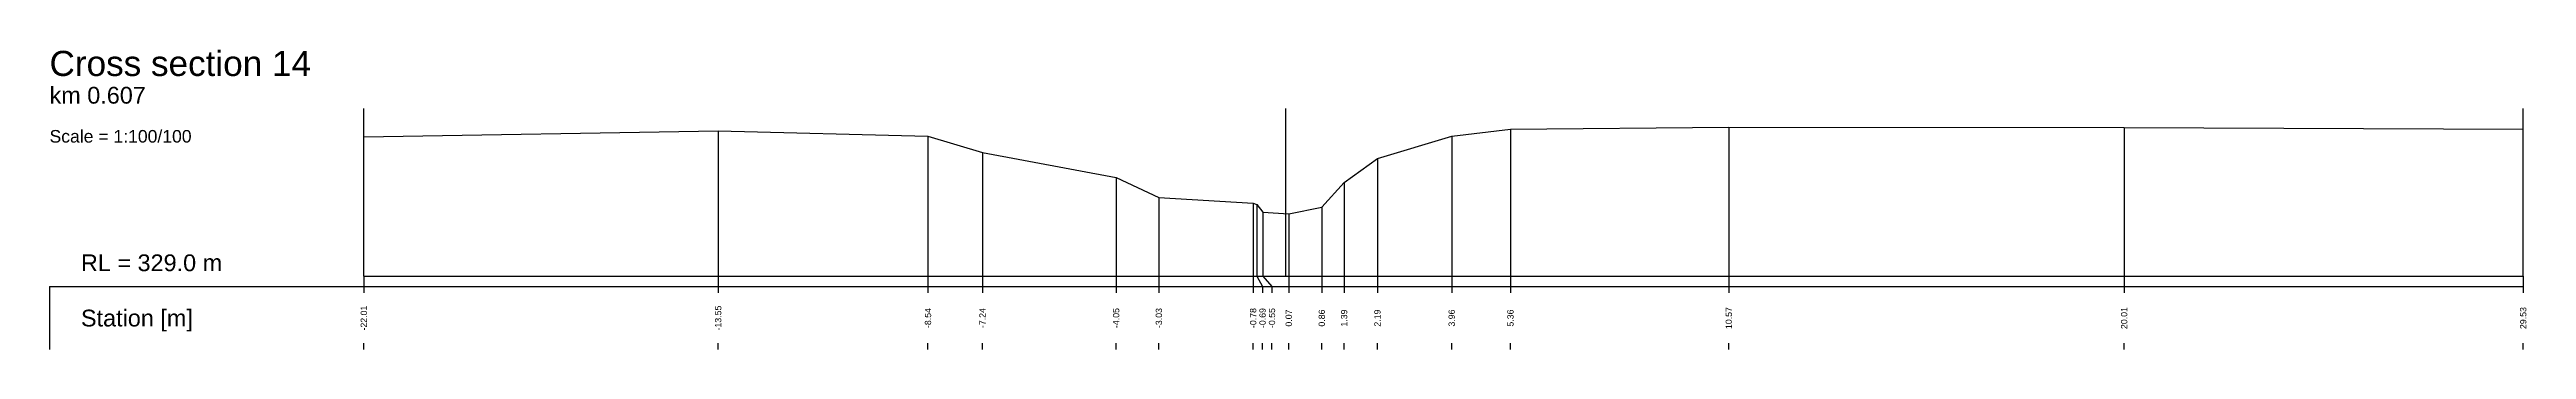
# Model space of a CAD drawing. Header units: millimetres. Extents: x -8 to 79, y -83 to 317.
# Drawn here: x -7.5 to 51.6, y 186.2 to 193.4 of the extents above; entities that cross this region are included whole.
import ezdxf
from ezdxf.enums import TextEntityAlignment as Align

# ---------------------------------------------------------------- set-up
doc = ezdxf.new("R2010")
doc.units = ezdxf.units.MM
doc.styles.get("Standard").update_dxf_attribs({"font": 'arial.ttf'})

msp = doc.modelspace()

# ---------------------------------------------------------------- texts
for s, height, p in [('Cross section 14', 0.6, (-7.5, 192.6)), ('km 0.607', 0.4, (-7.5, 192)), ('Scale = 1:100/100', 0.3, (-7.5, 191.1)), ('RL = 329.0 m', 0.4, (-6.75, 188))]:
    msp.add_text(s, height=height).set_placement(p, align=Align.BOTTOM_LEFT)
msp.add_text('Station [m]', height=0.4).set_placement((-6.75, 187), align=Align.MIDDLE_LEFT)
for s, p in [('-22.01', (0, 187)), ('-13.55', (8.458, 187)), ('-8.54', (13.466, 187)), ('-7.24', (14.764, 187)), ('-4.05', (17.956, 187)), ('-3.03', (18.976, 187)), ('-0.78', (21.226, 187)), ('-0.69', (21.451, 187)), ('-0.55', (21.676, 187)), ('0.07', (22.076, 187)), ('0.86', (22.865, 187)), ('1.39', (23.397, 187)), ('2.19', (24.192, 187)), ('3.96', (25.965, 187)), ('5.36', (27.367, 187)), ('10.57', (32.577, 187)), ('20.01', (42.014, 187)), ('29.53', (51.54, 187))]:
    msp.add_text(s, height=0.15, rotation=90).set_placement(p, align=Align.MIDDLE)

# ---------------------------------------------------------------- linework, layer by layer
at = {"layer": 'axis', "color": 1}
msp.add_line((22.007, 188), (22.007, 192), dxfattribs=at)
at = {"layer": 'band'}
for p, q in [((0, 187.75), (0, 187.6)), ((8.458, 187.75), (8.458, 187.6)), ((13.466, 187.75), (13.466, 187.6)), ((14.764, 187.75), (14.764, 187.6)), ((17.956, 187.75), (17.956, 187.6)), ((18.976, 187.75), (18.976, 187.6)), ((21.226, 187.75), (21.226, 187.6)), ((21.451, 187.75), (21.451, 187.6)), ((21.676, 187.75), (21.676, 187.6)), ((22.076, 187.75), (22.076, 187.6)), ((22.865, 187.75), (22.865, 187.6)), ((23.397, 187.75), (23.397, 187.6)), ((24.192, 187.75), (24.192, 187.6)), ((25.965, 187.75), (25.965, 187.6)), ((27.367, 187.75), (27.367, 187.6)), ((32.577, 187.75), (32.577, 187.6)), ((42.014, 187.75), (42.014, 187.6)), ((51.54, 187.75), (51.54, 187.6)), ((0, 186.25), (0, 186.4)), ((8.458, 186.25), (8.458, 186.4)), ((13.466, 186.25), (13.466, 186.4)), ((14.764, 186.25), (14.764, 186.4)), ((17.956, 186.25), (17.956, 186.4)), ((18.976, 186.25), (18.976, 186.4)), ((21.226, 186.25), (21.226, 186.4)), ((21.451, 186.25), (21.451, 186.4)), ((21.676, 186.25), (21.676, 186.4)), ((22.076, 186.25), (22.076, 186.4)), ((22.865, 186.25), (22.865, 186.4)), ((23.397, 186.25), (23.397, 186.4)), ((24.192, 186.25), (24.192, 186.4)), ((25.965, 186.25), (25.965, 186.4)), ((27.367, 186.25), (27.367, 186.4)), ((32.577, 186.25), (32.577, 186.4)), ((42.014, 186.25), (42.014, 186.4)), ((51.54, 186.25), (51.54, 186.4))]:
    msp.add_line(p, q, dxfattribs=at)
at = {"layer": 'frame'}
for p, q in [((0, 188), (0, 192)), ((51.54, 188), (51.54, 192)), ((0, 188), (51.54, 188)), ((-7.5, 187.75), (51.54, 187.75)), ((-7.5, 187.75), (-7.5, 186.25))]:
    msp.add_line(p, q, dxfattribs=at)
at = {"layer": 'marker', "color": 253}
for p, q in [((32.577, 191.56), (32.577, 188)), ((42.014, 191.55), (42.014, 188)), ((8.458, 191.47), (8.458, 188)), ((13.466, 191.34), (13.466, 188)), ((14.764, 190.95), (14.764, 188)), ((25.965, 191.34), (25.965, 188)), ((27.367, 191.51), (27.367, 188)), ((17.956, 190.36), (17.956, 188)), ((24.192, 190.81), (24.192, 188)), ((18.976, 189.88), (18.976, 188)), ((23.397, 190.24), (23.397, 188)), ((21.226, 189.74), (21.226, 188)), ((21.316, 189.71), (21.316, 188)), ((21.456, 189.53), (21.456, 188)), ((22.076, 189.49), (22.076, 188)), ((22.865, 189.65), (22.865, 188)), ((0, 188), (0, 187.75)), ((8.458, 188), (8.458, 187.75)), ((13.466, 188), (13.466, 187.75)), ((14.764, 188), (14.764, 187.75)), ((17.956, 188), (17.956, 187.75)), ((18.976, 188), (18.976, 187.75)), ((21.226, 188), (21.226, 187.75)), ((21.316, 188), (21.451, 187.75)), ((21.456, 188), (21.676, 187.75)), ((22.076, 188), (22.076, 187.75)), ((22.865, 188), (22.865, 187.75)), ((23.397, 188), (23.397, 187.75)), ((24.192, 188), (24.192, 187.75)), ((25.965, 188), (25.965, 187.75)), ((27.367, 188), (27.367, 187.75)), ((32.577, 188), (32.577, 187.75)), ((42.014, 188), (42.014, 187.75)), ((51.54, 188), (51.54, 187.75))]:
    msp.add_line(p, q, dxfattribs=at)
at = {"layer": 'profile'}
msp.add_lwpolyline([(0, 191.33), (8.458, 191.47), (13.466, 191.34), (14.764, 190.95), (17.956, 190.36), (18.976, 189.88), (21.226, 189.74), (21.316, 189.71), (21.456, 189.53), (22.076, 189.49), (22.865, 189.65), (23.397, 190.24), (24.192, 190.81), (25.965, 191.34), (27.367, 191.51), (32.577, 191.56), (42.014, 191.55), (51.54, 191.51)], dxfattribs=at)

msp.set_redraw_order([(e.dxf.handle, doc.entitydb.next_handle()) for e in msp.query("TEXT MTEXT ATTDEF DIMENSION ARC_DIMENSION")])  # texts and dimensions are drawn at this point

doc.saveas('drawing.dxf')
